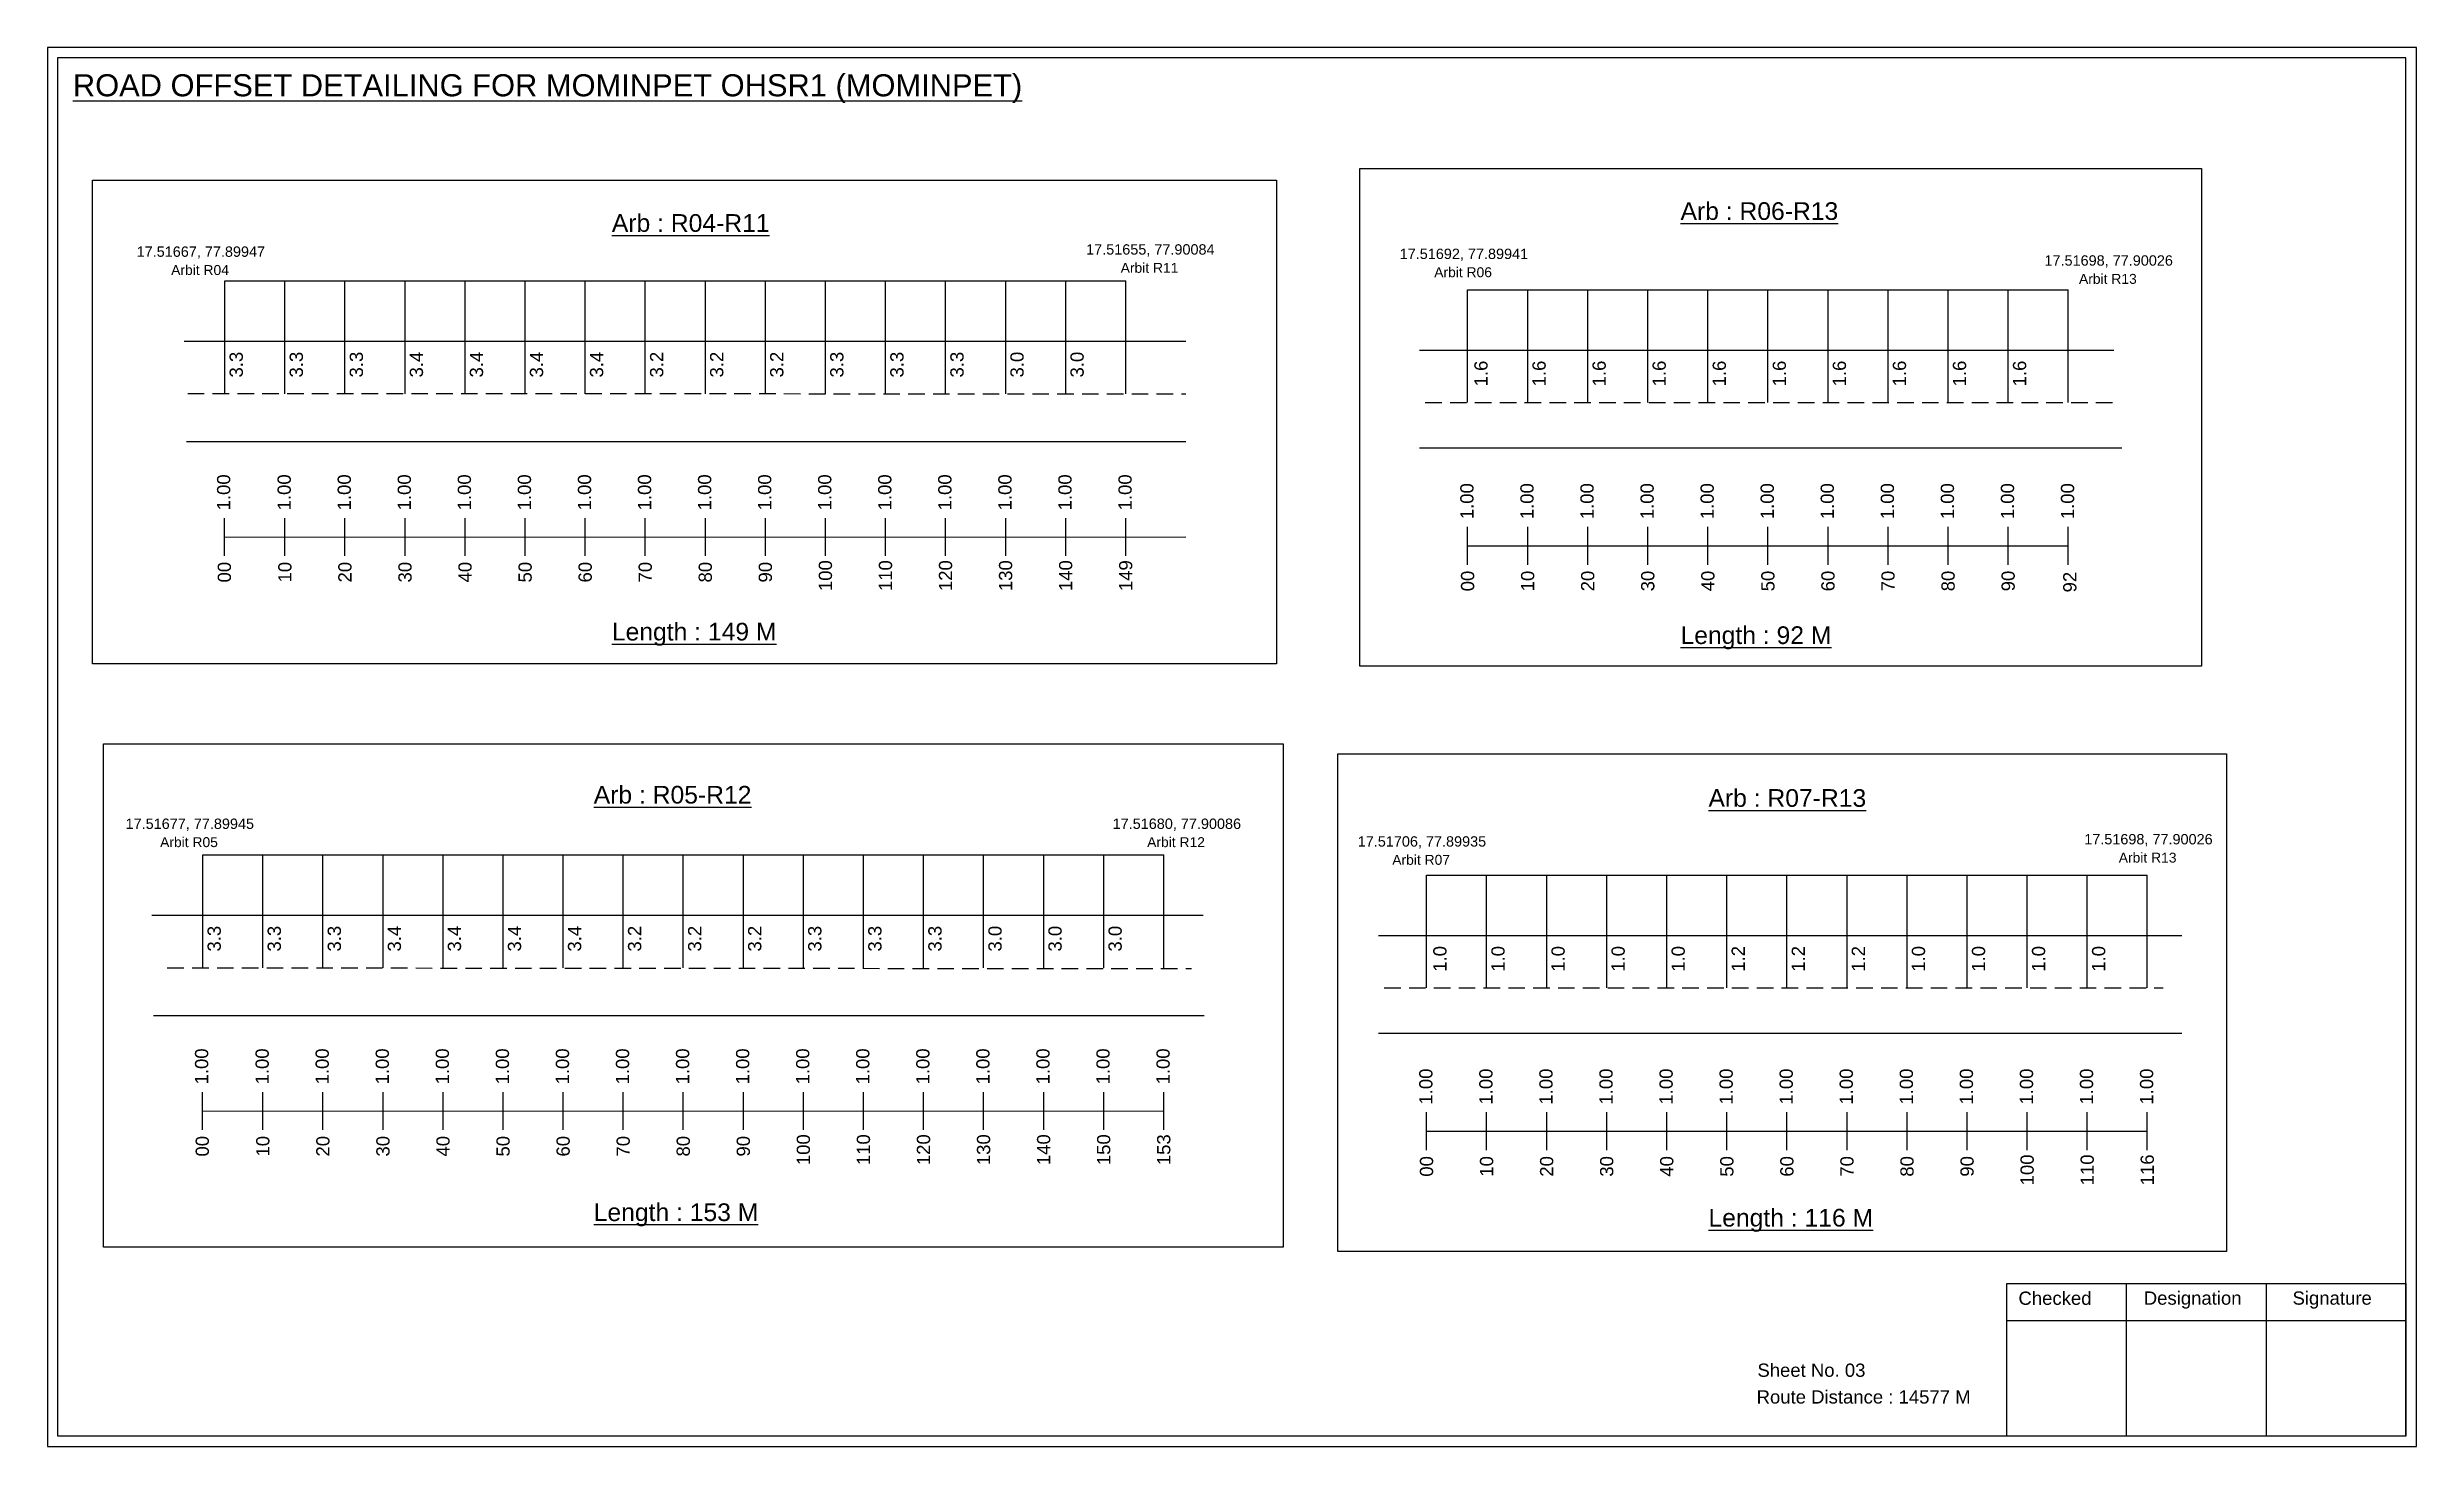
# Model space of a CAD drawing. Header units: inches. Extents: x 777 to 9331, y 1229 to 5049.
# Drawn here: x 4522 to 5058, y 1917 to 2234 of the extents above; entities that cross this region are included whole.
import ezdxf

# ---------------------------------------------------------------- set-up
doc = ezdxf.new("R2010")
doc.units = ezdxf.units.IN
doc.header["$MEASUREMENT"] = 0
doc.linetypes.add('DASHED2', pattern=[0.375, 0.25, -0.125])
doc.layers.add('PDF_Geometry', color=7, linetype='Continuous')
doc.layers.add('PDF_Text', color=5, linetype='Continuous')
doc.styles.add('PDF Arial', font='arial.ttf')
doc.styles.get("Standard").update_dxf_attribs({"font": 'arial.ttf'})

msp = doc.modelspace()

# ---------------------------------------------------------------- texts
at = {"color": 242, "true_color": 0xcd2027}
for s, height, p in [('%%UROAD OFFSET DETAILING FOR MOMINPET OHSR1 (MOMINPET)', 5, (4527.57, 2222.61)), ('%%UArb : R04-R11', 4, (4649.61, 2191.94)), ('%%UArb : R06-R13', 4, (4891.59, 2194.64)), ('%%ULength : 149 M', 4, (4649.61, 2099.44)), ('%%ULength : 92 M', 4, (4891.59, 2098.64)), ('%%UArb : R05-R12', 4, (4645.5, 2062.53)), ('%%UArb : R07-R13', 4, (4897.92, 2061.79)), ('%%ULength : 153 M', 4, (4645.5, 1968.03)), ('%%ULength : 116 M', 4, (4897.92, 1966.79))]:
    msp.add_text(s, height=height, dxfattribs=at).set_placement(p)
at = {"color": 5}
for s, height, p in [('17.51655, 77.90084', 2.34, (4757, 2186.79)), ('17.51667, 77.89947', 2.34, (4542, 2186.29)), ('Arbit R04', 2.246, (4549.82, 2182.17)), ('Arbit R11', 2.246, (4764.82, 2182.67)), ('17.51692, 77.89941', 2.34, (4828, 2185.79)), ('Arbit R06', 2.246, (4835.82, 2181.67)), ('17.51698, 77.90026', 2.34, (4974, 2184.29)), ('Arbit R13', 2.246, (4981.82, 2180.17)), ('17.51677, 77.89945', 2.34, (4539.5, 2056.79)), ('Arbit R05', 2.246, (4547.32, 2052.67)), ('17.51680, 77.90086', 2.34, (4763, 2056.79)), ('Arbit R12', 2.246, (4770.82, 2052.67)), ('17.51706, 77.89935', 2.34, (4818.5, 2052.79)), ('17.51698, 77.90026', 2.34, (4983, 2053.29)), ('Arbit R07', 2.246, (4826.32, 2048.67)), ('Arbit R13', 2.246, (4990.82, 2049.17))]:
    msp.add_text(s, height=height, dxfattribs=at).set_placement(p)
for s, p in [('3.3', (4566.05, 2158.97)), ('3.3', (4579.65, 2158.97)), ('3.3', (4593.25, 2158.97)), ('3.4', (4606.85, 2158.97)), ('3.4', (4620.45, 2158.97)), ('3.4', (4634.05, 2158.97)), ('3.4', (4647.65, 2158.97)), ('3.2', (4661.25, 2158.97)), ('3.2', (4674.85, 2158.97)), ('3.2', (4688.45, 2158.97)), ('3.3', (4702.05, 2158.97)), ('3.3', (4715.65, 2158.97)), ('3.3', (4729.25, 2158.97)), ('3.0', (4742.85, 2158.97)), ('3.0', (4756.45, 2158.97)), ('1.6', (4847.9, 2156.96)), ('1.6', (4861.06, 2156.96)), ('1.6', (4874.66, 2156.96)), ('1.6', (4888.26, 2156.96)), ('1.6', (4901.86, 2156.96)), ('1.6', (4915.46, 2156.96)), ('1.6', (4929.06, 2156.96)), ('1.6', (4942.66, 2156.96)), ('1.6', (4956.26, 2156.96)), ('1.6', (4969.86, 2156.96)), ('3.3', (4561.06, 2029.03)), ('3.3', (4574.66, 2029.03)), ('3.3', (4588.26, 2029.03)), ('3.4', (4601.86, 2029.03)), ('3.4', (4615.46, 2029.03)), ('3.4', (4629.06, 2029.03)), ('3.4', (4642.66, 2029.03)), ('3.2', (4656.26, 2029.03)), ('3.2', (4669.86, 2029.03)), ('3.2', (4683.46, 2029.03)), ('3.3', (4697.06, 2029.03)), ('3.3', (4710.66, 2029.03)), ('3.3', (4724.26, 2029.03)), ('3.0', (4737.86, 2029.03)), ('3.0', (4751.46, 2029.03)), ('3.0', (4765.06, 2029.03)), ('1.0', (4838.6, 2024.46)), ('1.0', (4851.76, 2024.46)), ('1.0', (4865.36, 2024.46)), ('1.0', (4878.96, 2024.46)), ('1.0', (4892.56, 2024.46)), ('1.2', (4906.16, 2024.46)), ('1.2', (4919.76, 2024.46)), ('1.2', (4933.36, 2024.46)), ('1.0', (4946.96, 2024.46)), ('1.0', (4960.56, 2024.46)), ('1.0', (4974.16, 2024.46)), ('1.0', (4987.76, 2024.46))]:
    msp.add_text(s, height=3, rotation=90).set_placement(p)
at = {"color": 217, "true_color": 0x93278f}
for s, p in [('1.00', (4563.2, 2128.89)), ('1.00', (4576.91, 2128.89)), ('1.00', (4590.51, 2128.89)), ('1.00', (4604.11, 2128.89)), ('1.00', (4617.71, 2128.89)), ('1.00', (4631.31, 2128.89)), ('1.00', (4644.91, 2128.89)), ('1.00', (4658.51, 2128.89)), ('1.00', (4672.11, 2128.89)), ('1.00', (4685.71, 2128.89)), ('1.00', (4699.31, 2128.89)), ('1.00', (4712.91, 2128.89)), ('1.00', (4726.51, 2128.89)), ('1.00', (4740.11, 2128.89)), ('1.00', (4753.71, 2128.89)), ('1.00', (4767.31, 2128.89)), ('1.00', (4844.72, 2126.89)), ('1.00', (4858.32, 2126.89)), ('1.00', (4871.92, 2126.89)), ('1.00', (4885.52, 2126.89)), ('1.00', (4899.12, 2126.89)), ('1.00', (4912.72, 2126.89)), ('1.00', (4926.32, 2126.89)), ('1.00', (4939.92, 2126.89)), ('1.00', (4953.52, 2126.89)), ('1.00', (4967.12, 2126.89)), ('1.00', (4980.72, 2126.89)), ('00', (4563.36, 2112.57)), ('10', (4577.06, 2112.57)), ('20', (4590.66, 2112.57)), ('30', (4604.26, 2112.57)), ('40', (4617.86, 2112.57)), ('50', (4631.46, 2112.57)), ('60', (4645.06, 2112.57)), ('70', (4658.66, 2112.57)), ('80', (4672.26, 2112.57)), ('90', (4685.86, 2112.57)), ('100', (4699.46, 2110.62)), ('110', (4713.06, 2110.62)), ('120', (4726.66, 2110.62)), ('130', (4740.26, 2110.62)), ('140', (4753.86, 2110.62)), ('149', (4767.46, 2110.62)), ('00', (4844.87, 2110.57)), ('10', (4858.47, 2110.57)), ('20', (4872.07, 2110.57)), ('30', (4885.67, 2110.57)), ('40', (4899.27, 2110.57)), ('50', (4912.87, 2110.57)), ('60', (4926.47, 2110.57)), ('70', (4940.07, 2110.57)), ('80', (4953.67, 2110.57)), ('90', (4967.27, 2110.57)), ('92', (4981.24, 2110.32)), ('1.00', (4558.21, 1998.95)), ('1.00', (4571.92, 1998.95)), ('1.00', (4585.52, 1998.95)), ('1.00', (4599.12, 1998.95)), ('1.00', (4612.72, 1998.95)), ('1.00', (4626.32, 1998.95)), ('1.00', (4639.92, 1998.95)), ('1.00', (4653.52, 1998.95)), ('1.00', (4667.12, 1998.95)), ('1.00', (4680.72, 1998.95)), ('1.00', (4694.32, 1998.95)), ('1.00', (4707.92, 1998.95)), ('1.00', (4721.52, 1998.95)), ('1.00', (4735.12, 1998.95)), ('1.00', (4748.72, 1998.95)), ('1.00', (4762.32, 1998.95)), ('1.00', (4775.92, 1998.95)), ('1.00', (4835.42, 1994.39)), ('1.00', (4849.02, 1994.39)), ('1.00', (4862.62, 1994.39)), ('1.00', (4876.22, 1994.39)), ('1.00', (4889.82, 1994.39)), ('1.00', (4903.42, 1994.39)), ('1.00', (4917.02, 1994.39)), ('1.00', (4930.62, 1994.39)), ('1.00', (4944.22, 1994.39)), ('1.00', (4957.82, 1994.39)), ('1.00', (4971.42, 1994.39)), ('1.00', (4985.02, 1994.39)), ('1.00', (4998.62, 1994.39)), ('00', (4558.36, 1982.63)), ('10', (4572.07, 1982.63)), ('20', (4585.67, 1982.63)), ('30', (4599.27, 1982.63)), ('40', (4612.87, 1982.63)), ('50', (4626.47, 1982.63)), ('60', (4640.07, 1982.63)), ('70', (4653.67, 1982.63)), ('80', (4667.27, 1982.63)), ('90', (4680.87, 1982.63)), ('100', (4694.47, 1980.68)), ('110', (4708.07, 1980.68)), ('120', (4721.67, 1980.68)), ('130', (4735.27, 1980.68)), ('140', (4748.87, 1980.68)), ('150', (4762.47, 1980.68)), ('153', (4776.07, 1980.68)), ('00', (4835.57, 1978.07)), ('10', (4849.17, 1978.07)), ('20', (4862.77, 1978.07)), ('30', (4876.37, 1978.07)), ('40', (4889.97, 1978.07)), ('50', (4903.57, 1978.07)), ('60', (4917.17, 1978.07)), ('70', (4930.77, 1978.07)), ('80', (4944.37, 1978.07)), ('90', (4957.97, 1978.07)), ('100', (4971.57, 1976.11)), ('110', (4985.17, 1976.11)), ('116', (4998.77, 1976.11))]:
    msp.add_text(s, height=3, rotation=90, dxfattribs=at).set_placement(p)
for s, p in [('Sheet No. 03', (4909, 1932.77)), ('Route Distance : 14577 M', (4908.82, 1926.72))]:
    msp.add_text(s, height=3).set_placement(p)
at = {"layer": 'PDF_Text', "color": 7, "attachment_point": 7, "style": 'PDF Arial'}
for s, insert, char_height in [('Checked', (4968.11, 1949.02), 3.001), ('Designation', (4996.49, 1948.19), 3.0006), ('Signature', (5030.17, 1948.19), 3.001)]:
    msp.add_mtext(s, dxfattribs=dict(at, insert=insert, char_height=char_height))

# ---------------------------------------------------------------- linework, layer by layer
at = {"color": 5}
for p, q in [((4561.98, 2180.83), (4765.98, 2180.83)), ((4843.39, 2178.83), (4979.39, 2178.83)), ((4556.99, 2050.89), (4774.59, 2050.89)), ((4834.09, 2046.33), (4997.29, 2046.33))]:
    msp.add_line(p, q, dxfattribs=at)
for p, q in [((4561.98, 2155.29), (4561.98, 2180.83)), ((4575.58, 2155.29), (4575.58, 2180.83)), ((4589.18, 2155.29), (4589.18, 2180.83)), ((4602.78, 2155.29), (4602.78, 2180.83)), ((4616.38, 2155.29), (4616.38, 2180.83)), ((4629.98, 2155.29), (4629.98, 2180.83)), ((4643.58, 2155.29), (4643.58, 2180.83)), ((4657.18, 2155.29), (4657.18, 2180.83)), ((4670.78, 2155.29), (4670.78, 2180.83)), ((4684.38, 2155.29), (4684.38, 2180.83)), ((4697.98, 2155.29), (4697.98, 2180.83)), ((4711.58, 2155.29), (4711.58, 2180.83)), ((4725.18, 2155.29), (4725.18, 2180.83)), ((4738.78, 2155.29), (4738.78, 2180.83)), ((4752.38, 2155.29), (4752.38, 2180.83)), ((4765.98, 2155.29), (4765.98, 2180.83)), ((4843.39, 2153.29), (4843.39, 2178.83)), ((4856.99, 2153.29), (4856.99, 2178.83)), ((4870.59, 2153.29), (4870.59, 2178.83)), ((4884.19, 2153.29), (4884.19, 2178.83)), ((4897.79, 2153.29), (4897.79, 2178.83)), ((4911.39, 2153.29), (4911.39, 2178.83)), ((4924.99, 2153.29), (4924.99, 2178.83)), ((4938.59, 2153.29), (4938.59, 2178.83)), ((4952.19, 2153.29), (4952.19, 2178.83)), ((4965.79, 2153.29), (4965.79, 2178.83)), ((4979.39, 2153.29), (4979.39, 2178.83)), ((4552.79, 2167.18), (4779.58, 2167.18)), ((4832.51, 2165.17), (4989.67, 2165.17)), ((4553.26, 2144.49), (4779.58, 2144.46)), ((4991.49, 2142.99), (4832.51, 2142.99)), ((4556.99, 2025.35), (4556.99, 2050.89)), ((4570.59, 2025.35), (4570.59, 2050.89)), ((4584.19, 2025.35), (4584.19, 2050.89)), ((4597.79, 2025.35), (4597.79, 2050.89)), ((4611.39, 2025.35), (4611.39, 2050.89)), ((4624.99, 2025.35), (4624.99, 2050.89)), ((4638.59, 2025.35), (4638.59, 2050.89)), ((4652.19, 2025.35), (4652.19, 2050.89)), ((4665.79, 2025.35), (4665.79, 2050.89)), ((4679.39, 2025.35), (4679.39, 2050.89)), ((4692.99, 2025.35), (4692.99, 2050.89)), ((4706.59, 2025.35), (4706.59, 2050.89)), ((4720.19, 2025.35), (4720.19, 2050.89)), ((4733.79, 2025.35), (4733.79, 2050.89)), ((4747.39, 2025.35), (4747.39, 2050.89)), ((4760.99, 2025.35), (4760.99, 2050.89)), ((4774.59, 2025.35), (4774.59, 2050.89)), ((4834.09, 2020.79), (4834.09, 2046.33)), ((4847.69, 2020.79), (4847.69, 2046.33)), ((4861.29, 2020.79), (4861.29, 2046.33)), ((4874.89, 2020.79), (4874.89, 2046.33)), ((4888.49, 2020.79), (4888.49, 2046.33)), ((4902.09, 2020.79), (4902.09, 2046.33)), ((4915.69, 2020.79), (4915.69, 2046.33)), ((4929.29, 2020.79), (4929.29, 2046.33)), ((4942.89, 2020.79), (4942.89, 2046.33)), ((4956.49, 2020.79), (4956.49, 2046.33)), ((4970.09, 2020.79), (4970.09, 2046.33)), ((4983.69, 2020.79), (4983.69, 2046.33)), ((4997.29, 2020.79), (4997.29, 2046.33)), ((4545.45, 2037.24), (4783.53, 2037.24)), ((4823.22, 2032.67), (5005.12, 2032.67)), ((4545.84, 2014.55), (4783.69, 2014.52)), ((5005.12, 2010.49), (4823.22, 2010.49))]:
    msp.add_line(p, q)
at = {"linetype": 'DASHED2', "ltscale": 15}
for p, q in [((4553.58, 2155.34), (4779.58, 2155.29)), ((4833.79, 2153.29), (4989.67, 2153.29)), ((4548.95, 2025.35), (4780.83, 2025.18)), ((4824.49, 2020.79), (5000.9, 2020.79))]:
    msp.add_line(p, q, dxfattribs=at)
at = {"color": 217, "true_color": 0x93278f}
for p, q in [((4561.88, 2118.59), (4561.88, 2127.15)), ((4575.58, 2118.59), (4575.58, 2127.15)), ((4589.18, 2118.59), (4589.18, 2127.15)), ((4602.78, 2118.59), (4602.78, 2127.15)), ((4616.38, 2118.59), (4616.38, 2127.15)), ((4629.98, 2118.59), (4629.98, 2127.15)), ((4643.58, 2118.59), (4643.58, 2127.15)), ((4657.18, 2118.59), (4657.18, 2127.15)), ((4670.78, 2118.59), (4670.78, 2127.15)), ((4684.38, 2118.59), (4684.38, 2127.15)), ((4697.98, 2118.59), (4697.98, 2127.15)), ((4711.58, 2118.59), (4711.58, 2127.15)), ((4725.18, 2118.59), (4725.18, 2127.15)), ((4738.78, 2118.59), (4738.78, 2127.15)), ((4752.38, 2118.59), (4752.38, 2127.15)), ((4765.98, 2118.59), (4765.98, 2127.15)), ((4843.39, 2116.59), (4843.39, 2125.15)), ((4856.99, 2116.59), (4856.99, 2125.15)), ((4870.59, 2116.59), (4870.59, 2125.15)), ((4884.19, 2116.59), (4884.19, 2125.15)), ((4897.79, 2116.59), (4897.79, 2125.15)), ((4911.39, 2116.59), (4911.39, 2125.15)), ((4924.99, 2116.59), (4924.99, 2125.15)), ((4938.59, 2116.59), (4938.59, 2125.15)), ((4952.19, 2116.59), (4952.19, 2125.15)), ((4965.79, 2116.59), (4965.79, 2125.15)), ((4979.39, 2116.59), (4979.39, 2125.15)), ((4561.98, 2122.86), (4779.58, 2122.91)), ((4843.39, 2120.86), (4979.39, 2120.89)), ((4556.89, 1988.65), (4556.89, 1997.21)), ((4570.59, 1988.65), (4570.59, 1997.21)), ((4584.19, 1988.65), (4584.19, 1997.21)), ((4597.79, 1988.65), (4597.79, 1997.21)), ((4611.39, 1988.65), (4611.39, 1997.21)), ((4624.99, 1988.65), (4624.99, 1997.21)), ((4638.59, 1988.65), (4638.59, 1997.21)), ((4652.19, 1988.65), (4652.19, 1997.21)), ((4665.79, 1988.65), (4665.79, 1997.21)), ((4679.39, 1988.65), (4679.39, 1997.21)), ((4692.99, 1988.65), (4692.99, 1997.21)), ((4706.59, 1988.65), (4706.59, 1997.21)), ((4720.19, 1988.65), (4720.19, 1997.21)), ((4733.79, 1988.65), (4733.79, 1997.21)), ((4747.39, 1988.65), (4747.39, 1997.21)), ((4760.99, 1988.65), (4760.99, 1997.21)), ((4774.59, 1988.65), (4774.59, 1997.21)), ((4556.99, 1992.92), (4774.59, 1992.97)), ((4834.09, 1984.09), (4834.09, 1992.65)), ((4847.69, 1984.09), (4847.69, 1992.65)), ((4861.29, 1984.09), (4861.29, 1992.65)), ((4874.89, 1984.09), (4874.89, 1992.65)), ((4888.49, 1984.09), (4888.49, 1992.65)), ((4902.09, 1984.09), (4902.09, 1992.65)), ((4915.69, 1984.09), (4915.69, 1992.65)), ((4929.29, 1984.09), (4929.29, 1992.65)), ((4942.89, 1984.09), (4942.89, 1992.65)), ((4956.49, 1984.09), (4956.49, 1992.65)), ((4970.09, 1984.09), (4970.09, 1992.65)), ((4983.69, 1984.09), (4983.69, 1992.65)), ((4997.29, 1984.09), (4997.29, 1992.65)), ((4834.09, 1988.36), (4997.29, 1988.39))]:
    msp.add_line(p, q, dxfattribs=at)
for points in [[(4819, 2206.31), (5009.55, 2206.31), (5009.55, 2093.63), (4819, 2093.63)], [(4532, 2203.65), (4800.08, 2203.65), (4800.08, 2094.13), (4532, 2094.13)], [(4534.5, 2076.05), (4801.62, 2076.05), (4801.62, 1962.13), (4534.5, 1962.13)], [(4814, 2073.81), (5015.24, 2073.81), (5015.24, 1961.13), (4814, 1961.13)]]:
    msp.add_lwpolyline(points, close=True)
at = {"layer": 'PDF_Geometry'}
for points in [[(4521.79, 2233.69), (4521.79, 1916.98), (5058.27, 1916.98), (5058.27, 2233.69)], [(4524.12, 2231.36), (4524.12, 1919.4), (5055.85, 1919.4), (5055.85, 2231.36)]]:
    msp.add_lwpolyline(points, close=True, dxfattribs=at)
at = {"layer": 'PDF_Geometry', "color": 242, "true_color": 0xcc1f26}
msp.add_lwpolyline([(5055.85, 1919.3), (4965.5, 1919.3), (4965.5, 1953.91), (5055.85, 1953.91)], close=True, dxfattribs=at)
for points in [[(4992.49, 1953.91), (4992.49, 1919.3)], [(5024.21, 1953.91), (5024.21, 1919.3)], [(4965.5, 1945.54), (5055.85, 1945.54)]]:
    msp.add_lwpolyline(points, dxfattribs=at)

msp.set_redraw_order([(e.dxf.handle, doc.entitydb.next_handle()) for e in msp.query("TEXT MTEXT ATTDEF DIMENSION ARC_DIMENSION")])  # texts and dimensions are drawn at this point

doc.saveas('drawing.dxf')
